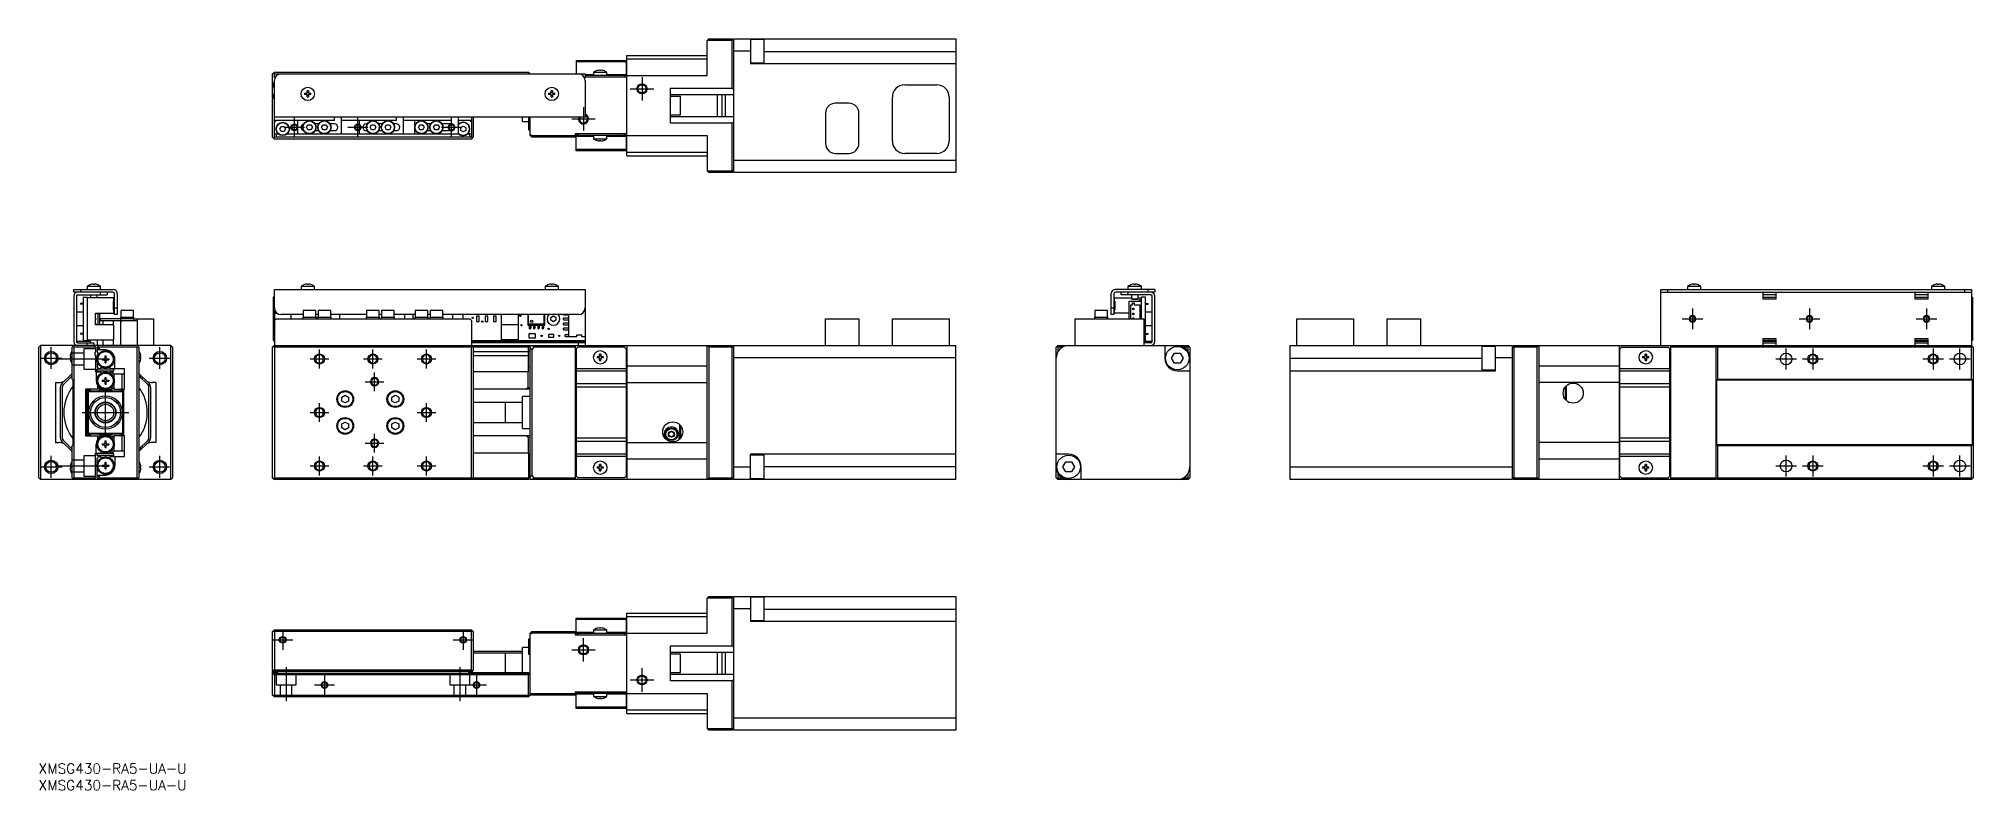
# Model space of a CAD drawing. Extents: x 0 to 579, y -8 to 217.
import ezdxf

# ---------------------------------------------------------------- set-up
doc = ezdxf.new("R2010")
doc.units = 0
doc.header["$LTSCALE"] = 0.5
doc.linetypes.add('CENTER', pattern=[50.8, 31.75, -6.35, 6.35, -6.35])
doc.linetypes.add('DASHED', pattern=[19.05, 12.7, -6.35])
for name, color, linetype in [('MSM_CENTER', 1, 'CENTER'), ('MSM_CONTINUOUS', 7, 'CONTINUOUS'), ('MSM_DASHED', 4, 'DASHED'), ('MSM_NARROW', 5, 'CONTINUOUS'), ('MSM_PART_NUMBER', 7, 'CONTINUOUS')]:
    doc.layers.add(name, color=color, linetype=linetype)
doc.styles.get("Standard").update_dxf_attribs({"font": 'txt.shx', "height": 1, "bigfont": 'bigfont.shx'})

# ---------------------------------------------------------------- blocks, each defined once
blk = doc.blocks.new('*U2')
at = {"layer": 'MSM_PART_NUMBER'}
blk.add_text('XMSG430-RA5-UA-U', height=3, dxfattribs=at).set_placement((0, -3))
blk = doc.blocks.new('*U3')
at = {"layer": 'MSM_PART_NUMBER'}
blk.add_text('XMSG430-RA5-UA-U', height=3, dxfattribs=at).set_placement((0, -8))

msp = doc.modelspace()

# ---------------------------------------------------------------- linework, layer by layer
at = {"layer": 'MSM_CENTER'}
for p, q in [((180.5, 205.3), (180.5, 198.3)), ((177, 201.8), (184, 201.8)), ((76.5, 187.3), (76.5, 193.3)), ((95.5, 187.3), (95.5, 193.3)), ((123.5, 187.3), (123.5, 193.3)), ((159.5, 192.8), (166.5, 192.8)), ((163, 196.3), (163, 189.3)), ((73.5, 190.3), (79.5, 190.3)), ((92.5, 190.3), (98.5, 190.3)), ((120.5, 190.3), (126.5, 190.3)), ((494.8, 136.1), (494.8, 129.9)), ((529.8, 136.1), (529.8, 129.9)), ((564.8, 136.1), (564.8, 129.9)), ((491.7, 133), (497.9, 133)), ((526.7, 133), (532.9, 133)), ((561.7, 133), (567.9, 133)), ((3.74, 118.01), (3.74, 124.51)), ((36.26, 118.01), (36.26, 124.51)), ((84, 118.2), (84, 123.8)), ((100, 118.2), (100, 123.8)), ((116, 118.2), (116, 123.8)), ((522.8, 117.9), (522.8, 124.1)), ((530.8, 124.1), (530.8, 117.9)), ((566.8, 124.1), (566.8, 117.9)), ((574.8, 117.9), (574.8, 124.1)), ((0.49, 121.26), (6.99, 121.26)), ((5, 121), (20, 121)), ((33.01, 121.26), (39.51, 121.26)), ((81.2, 121), (86.8, 121)), ((97.2, 121), (102.8, 121)), ((100.5, 111.4), (100.5, 117)), ((113.2, 121), (118.8, 121)), ((519.7, 121), (525.9, 121)), ((527.7, 121), (533.9, 121)), ((563.7, 121), (569.9, 121)), ((571.7, 121), (577.9, 121)), ((20, 98), (20, 112)), ((97.7, 114.2), (103.3, 114.2)), ((13, 105), (27, 105)), ((81.2, 105), (86.8, 105)), ((84, 102.2), (84, 107.8)), ((113.2, 105), (118.8, 105)), ((116, 102.2), (116, 107.8)), ((100.5, 93), (100.5, 98.6)), ((97.7, 95.8), (103.3, 95.8)), ((0.49, 88.74), (6.99, 88.74)), ((3.74, 85.49), (3.74, 91.99)), ((5, 89), (20, 89)), ((33.01, 88.74), (39.51, 88.74)), ((36.26, 85.49), (36.26, 91.99)), ((81.2, 89), (86.8, 89)), ((84, 86.2), (84, 91.8)), ((97.2, 89), (102.8, 89)), ((100, 86.2), (100, 91.8)), ((113.2, 89), (118.8, 89)), ((116, 86.2), (116, 91.8)), ((519.7, 89), (525.9, 89)), ((522.8, 85.9), (522.8, 92.1)), ((527.7, 89), (533.9, 89)), ((530.8, 92.1), (530.8, 85.9)), ((563.7, 89), (569.9, 89)), ((566.8, 92.1), (566.8, 85.9)), ((571.7, 89), (577.9, 89)), ((574.8, 85.9), (574.8, 92.1)), ((70, 37), (76, 37)), ((73, 40), (73, 34)), ((124, 37), (130, 37)), ((127, 40), (127, 34)), ((163, 30.5), (163, 37.5)), ((159.5, 34), (166.5, 34)), ((74, 28.85), (74, 18.65)), ((82.5, 23.5), (88.5, 23.5)), ((85.5, 26.5), (85.5, 20.5)), ((126, 28.85), (126, 18.65)), ((128, 23.5), (134, 23.5)), ((131, 26.5), (131, 20.5)), ((177, 25), (184, 25)), ((180.5, 21.5), (180.5, 28.5))]:
    msp.add_line(p, q, dxfattribs=at)
at = {"layer": 'MSM_CONTINUOUS'}
for p, q in [((200.5, 216.8), (200, 216.3)), ((207.5, 216.3), (200, 216.3)), ((200, 205.8), (200, 216.3)), ((200.5, 216.8), (207.5, 216.8)), ((208, 216.3), (207.5, 216.8)), ((207.5, 216.3), (207.75, 216.55)), ((207.5, 202.05), (207.5, 216.3)), ((208, 176.8), (208, 216.8)), ((208, 216.8), (274.4, 216.8)), ((213, 216.8), (213, 209.31)), ((217, 216.56), (213, 216.56)), ((217, 209.56), (217, 216.56)), ((274.4, 216.8), (274.4, 176.8)), ((160.8, 210.3), (160.8, 206.3)), ((160.8, 210.3), (175.8, 210.3)), ((175.8, 209.86), (160.8, 209.86)), ((175.8, 210.3), (175.8, 205.3)), ((176, 181.8), (176, 211.8)), ((176, 211.8), (200, 211.8)), ((176, 210.8), (200, 210.8)), ((213, 213.1), (208, 213.1)), ((213, 209.56), (217, 209.56)), ((274.4, 209.31), (213, 209.31)), ((217, 213.01), (274.4, 213.01)), ((70, 206.3), (70.5, 206.8)), ((70, 199.1), (70, 206.3)), ((70.2, 203.5), (70.2, 202.3)), ((70.5, 203.5), (70.2, 203.5)), ((70.25, 206.55), (70.5, 206.3)), ((70.5, 206.8), (146.5, 206.8)), ((70.5, 205.1), (70.5, 206.3)), ((70.5, 206.3), (163.5, 206.3)), ((70.67, 205.1), (70.5, 205.1)), ((70.5, 187.3), (70.5, 204.3)), ((147, 206.3), (146.5, 206.8)), ((146.5, 206.3), (146.75, 206.55)), ((163.5, 205.1), (163.33, 205.1)), ((163.5, 206.3), (163.5, 205.1)), ((163.5, 206.09), (166, 206.09)), ((175.8, 205.8), (163.5, 205.8)), ((176, 205.3), (163.5, 205.3)), ((163.5, 204.3), (163.5, 193.3)), ((170, 206.7), (166, 206.7)), ((166, 206.7), (166, 205.8)), ((167.07, 207.26), (167.05, 207.26)), ((167.8, 207.26), (167.8, 207.39)), ((168.2, 207.26), (167.8, 207.26)), ((168.2, 207.39), (168.2, 207.26)), ((168.95, 207.26), (168.93, 207.26)), ((170, 205.8), (170, 206.7)), ((170, 206.09), (175.8, 206.09)), ((175.3, 205.3), (175.3, 205.8)), ((176, 205.8), (200, 205.8)), ((259.1, 203), (268.7, 203)), ((70.5, 200.3), (70, 199.8)), ((70.5, 199.8), (70, 199.8)), ((70, 199.6), (70.5, 199.6)), ((70, 198.8), (70.5, 199.3)), ((70.1, 199), (70, 199.1)), ((70, 187.3), (70, 198.8)), ((70.1, 198.9), (70.1, 199.1)), ((70.5, 202.3), (70.2, 202.3)), ((70.25, 199.05), (70.5, 198.8)), ((70.5, 199.4), (70.4, 199.4)), ((70.4, 199.4), (70.4, 199.2)), ((79.57, 200.5), (80.3, 200.5)), ((80.3, 200.1), (79.57, 200.1)), ((80.3, 200.5), (80.3, 201.23)), ((80.3, 199.37), (80.3, 200.1)), ((80.7, 201.23), (80.7, 200.5)), ((80.7, 200.5), (81.43, 200.5)), ((80.7, 200.1), (80.7, 199.37)), ((81.43, 200.1), (80.7, 200.1)), ((152.57, 200.5), (153.3, 200.5)), ((153.3, 200.1), (152.57, 200.1)), ((153.3, 200.5), (153.3, 201.23)), ((153.3, 199.37), (153.3, 200.1)), ((153.7, 201.23), (153.7, 200.5)), ((153.7, 200.5), (154.43, 200.5)), ((153.7, 200.1), (153.7, 199.37)), ((154.43, 200.1), (153.7, 200.1)), ((181.7, 201.53), (181.7, 202.07)), ((189, 202.05), (207.5, 202.05)), ((189, 191.55), (189, 202.05)), ((208, 200.05), (189, 200.05)), ((192, 199.55), (189, 199.55)), ((192, 194.05), (192, 199.55)), ((203, 200.05), (203, 193.55)), ((204.5, 193.55), (204.5, 200.05)), ((205.5, 193.55), (205.5, 200.05)), ((208, 201.55), (207.5, 202.05)), ((242.4, 197.5), (238.4, 197.5)), ((255.4, 186.2), (255.4, 199.3)), ((272.4, 199.3), (272.4, 186.2)), ((163.5, 193.3), (70.5, 193.3)), ((70.5, 191.8), (71, 192.3)), ((88.5, 192.3), (70.5, 192.3)), ((77.5, 188.3), (77.5, 192.3)), ((80.13, 190.3), (80.57, 191.05)), ((80.57, 191.05), (81.43, 191.05)), ((81.43, 191.05), (81.87, 190.3)), ((83.77, 191.3), (82.73, 191.3)), ((84.63, 190.3), (85.07, 191.05)), ((85.07, 191.05), (85.93, 191.05)), ((85.93, 191.05), (86.37, 190.3)), ((88.5, 191.3), (87.23, 191.3)), ((88.5, 192.3), (88.5, 193.3)), ((90.5, 193.3), (90.5, 188.3)), ((107, 192.3), (90.5, 192.3)), ((96, 188.3), (96, 192.3)), ((98.27, 191.3), (98, 191.3)), ((99.13, 190.3), (99.57, 191.05)), ((99.57, 191.05), (100.43, 191.05)), ((100.43, 191.05), (100.87, 190.3)), ((102.77, 191.3), (101.73, 191.3)), ((103.63, 190.3), (104.07, 191.05)), ((104.07, 191.05), (104.93, 191.05)), ((104.93, 191.05), (105.37, 190.3)), ((107, 191.3), (106.23, 191.3)), ((107, 192.3), (107, 193.3)), ((109, 193.3), (109, 188.3)), ((123.5, 192.3), (109, 192.3)), ((112.5, 188.3), (112.5, 192.3)), ((113.63, 190.3), (114.07, 191.05)), ((114.07, 191.05), (114.93, 191.05)), ((114.93, 191.05), (115.37, 190.3)), ((117.27, 191.3), (116.23, 191.3)), ((118.13, 190.3), (118.57, 191.05)), ((118.57, 191.05), (119.43, 191.05)), ((119.43, 191.05), (119.87, 190.3)), ((123.5, 191.3), (120.73, 191.3)), ((123.5, 192.3), (123.5, 193.3)), ((125.5, 193.3), (125.5, 188.3)), ((129.5, 192.3), (125.5, 192.3)), ((129, 192.3), (129.5, 191.8)), ((129.5, 193.3), (129.5, 187.3)), ((130, 193.3), (130, 187.3)), ((144.7, 192.05), (144.7, 193.3)), ((144.7, 192.05), (146.5, 192.05)), ((146.5, 193.3), (146.5, 189.55)), ((147, 187.8), (147, 193.3)), ((189, 194.05), (192, 194.05)), ((189, 193.55), (208, 193.55)), ((207.5, 191.55), (189, 191.55)), ((207.5, 191.55), (208, 192.05)), ((207.5, 177.3), (207.5, 191.55)), ((235.4, 194.5), (235.4, 185.5)), ((245.4, 185.5), (245.4, 194.5)), ((70.5, 186.8), (70, 187.3)), ((70.5, 187.3), (70.25, 187.05)), ((70.5, 188.3), (71.68, 188.3)), ((129.5, 187.3), (70.5, 187.3)), ((129.5, 186.8), (70.5, 186.8)), ((71, 188.3), (71, 187.3)), ((72.13, 189.8), (72.57, 190.55)), ((72.57, 189.05), (72.13, 189.8)), ((72.57, 190.55), (73.43, 190.55)), ((73.43, 189.05), (72.57, 189.05)), ((73.43, 190.55), (73.87, 189.8)), ((73.87, 189.8), (73.43, 189.05)), ((74.32, 188.3), (125.68, 188.3)), ((80.57, 189.55), (80.13, 190.3)), ((81.43, 189.55), (80.57, 189.55)), ((81.87, 190.3), (81.43, 189.55)), ((82.73, 189.3), (83.77, 189.3)), ((85.07, 189.55), (84.63, 190.3)), ((85.93, 189.55), (85.07, 189.55)), ((86.37, 190.3), (85.93, 189.55)), ((87.23, 189.3), (88.5, 189.3)), ((98, 189.3), (98.27, 189.3)), ((99.57, 189.55), (99.13, 190.3)), ((100.43, 189.55), (99.57, 189.55)), ((100.87, 190.3), (100.43, 189.55)), ((101.73, 189.3), (102.77, 189.3)), ((104.07, 189.55), (103.63, 190.3)), ((104.93, 189.55), (104.07, 189.55)), ((105.37, 190.3), (104.93, 189.55)), ((106.23, 189.3), (107, 189.3)), ((114.07, 189.55), (113.63, 190.3)), ((114.93, 189.55), (114.07, 189.55)), ((115.37, 190.3), (114.93, 189.55)), ((116.23, 189.3), (117.27, 189.3)), ((118.57, 189.55), (118.13, 190.3)), ((119.43, 189.55), (118.57, 189.55)), ((119.87, 190.3), (119.43, 189.55)), ((120.73, 189.3), (123.5, 189.3)), ((126.25, 190.23), (127, 190.67)), ((126.25, 189.37), (126.25, 190.23)), ((127, 188.93), (126.25, 189.37)), ((127, 190.67), (127.75, 190.23)), ((127.75, 189.37), (127, 188.93)), ((127.75, 190.23), (127.75, 189.37)), ((128.32, 188.3), (129.5, 188.3)), ((129, 187.3), (129, 188.3)), ((129.75, 187.05), (129.5, 187.3)), ((129.5, 186.8), (130, 187.3)), ((146.5, 189.55), (147, 189.55)), ((147, 188.11), (147.61, 187.8)), ((147.5, 187.3), (147, 187.8)), ((160.5, 187.3), (147.5, 187.3)), ((147.61, 187.8), (160.5, 187.8)), ((147.61, 187.8), (148.11, 187.3)), ((176, 188.3), (160.5, 188.3)), ((160.5, 188.3), (160.5, 187.3)), ((160.8, 183.3), (160.8, 188.3)), ((175.8, 187.8), (160.8, 187.8)), ((166, 187.51), (160.8, 187.51)), ((161.3, 188.3), (161.3, 187.8)), ((166, 187.8), (166, 186.9)), ((166, 186.9), (170, 186.9)), ((167.05, 186.34), (167.07, 186.34)), ((167.8, 186.34), (168.2, 186.34)), ((167.8, 186.21), (167.8, 186.34)), ((168.2, 186.34), (168.2, 186.21)), ((168.93, 186.34), (168.95, 186.34)), ((170, 186.9), (170, 187.8)), ((175.8, 187.51), (170, 187.51)), ((175.3, 187.8), (175.3, 188.3)), ((175.8, 188.3), (175.8, 183.3)), ((176, 187.8), (200, 187.8)), ((200, 187.8), (200, 177.3)), ((160.8, 183.74), (175.8, 183.74)), ((175.8, 183.3), (160.8, 183.3)), ((200, 182.8), (176, 182.8)), ((176, 181.8), (200, 181.8)), ((208, 180.5), (274.4, 180.5)), ((238.4, 182.5), (242.4, 182.5)), ((268.7, 182.5), (259.1, 182.5)), ((200, 177.3), (207.5, 177.3)), ((200, 177.3), (200.5, 176.8)), ((207.5, 176.8), (200.5, 176.8)), ((207.75, 177.05), (207.5, 177.3)), ((207.5, 176.8), (208, 177.3)), ((274.4, 176.8), (208, 176.8)), ((10.5, 141), (10.5, 141.8)), ((10.5, 141.8), (22.3, 141.8)), ((22.2, 141), (10.5, 141)), ((10.5, 139.8), (10.5, 126.2)), ((11.3, 139.8), (11.3, 126.2)), ((11.7, 140.2), (20.5, 140.2)), ((12.5, 141.8), (12.5, 141)), ((13.3, 139.5), (13.3, 126.5)), ((13.3, 139.5), (14.5, 139.5)), ((18.5, 142.7), (14.5, 142.7)), ((14.5, 142.7), (14.5, 141.8)), ((14.5, 139.5), (14.5, 126.5)), ((22.5, 139.25), (14.5, 139.25)), ((15.5, 140.2), (15.5, 139.25)), ((15.57, 143.26), (15.55, 143.26)), ((16.3, 143.26), (16.3, 143.39)), ((16.7, 143.26), (16.3, 143.26)), ((16.7, 143.39), (16.7, 143.26)), ((17.45, 143.26), (17.43, 143.26)), ((17.5, 139.25), (17.5, 140.2)), ((18.5, 141.8), (18.5, 142.7)), ((18.5, 140.2), (18.5, 141)), ((20.5, 141), (20.5, 140.2)), ((22.5, 138.25), (22.5, 139.25)), ((22.7, 134.3), (22.7, 140.5)), ((23.5, 140.6), (23.5, 134.3)), ((70.2, 139.5), (70.2, 126.5)), ((70.5, 139.5), (70.2, 139.5)), ((70.5, 136.3), (70.5, 141.8)), ((70.5, 141.8), (163.5, 141.8)), ((82.5, 142.7), (78.5, 142.7)), ((78.5, 142.7), (78.5, 141.8)), ((79.57, 143.26), (79.55, 143.26)), ((80.3, 143.26), (80.3, 143.39)), ((80.7, 143.26), (80.3, 143.26)), ((80.7, 143.39), (80.7, 143.26)), ((81.45, 143.26), (81.43, 143.26)), ((82.5, 141.8), (82.5, 142.7)), ((155.5, 142.7), (151.5, 142.7)), ((151.5, 142.7), (151.5, 141.8)), ((152.57, 143.26), (152.55, 143.26)), ((153.3, 143.26), (153.3, 143.39)), ((153.7, 143.26), (153.3, 143.26)), ((153.7, 143.39), (153.7, 143.26)), ((154.45, 143.26), (154.43, 143.26)), ((155.5, 141.8), (155.5, 142.7)), ((163.5, 141.8), (163.5, 125)), ((320.9, 134.3), (320.9, 140.6)), ((321.7, 140.5), (321.7, 134.3)), ((321.9, 138.25), (321.9, 139.25)), ((321.9, 139.25), (326.9, 139.25)), ((333.9, 141.8), (322.1, 141.8)), ((333.9, 141), (322.2, 141)), ((323.9, 140.2), (323.9, 141)), ((332.7, 140.2), (323.9, 140.2)), ((329.9, 142.7), (325.9, 142.7)), ((325.9, 142.7), (325.9, 141.8)), ((325.9, 141), (325.9, 140.2)), ((326.9, 140.2), (326.9, 139)), ((326.9, 139), (328.9, 139)), ((326.9, 139), (327.1, 138.8)), ((326.97, 143.26), (326.95, 143.26)), ((327.7, 143.26), (327.7, 143.39)), ((328.1, 143.26), (327.7, 143.26)), ((328.1, 143.39), (328.1, 143.26)), ((328.7, 138.8), (328.9, 139)), ((328.85, 143.26), (328.83, 143.26)), ((328.9, 139), (328.9, 140.2)), ((328.9, 139.25), (329.9, 139.25)), ((329.9, 141.8), (329.9, 142.7)), ((331.1, 139.5), (329.9, 139.5)), ((329.9, 133), (329.9, 139.5)), ((331.1, 126.5), (331.1, 139.5)), ((331.9, 141), (331.9, 141.8)), ((333.1, 126.2), (333.1, 139.8)), ((333.9, 141.8), (333.9, 141)), ((333.9, 126.2), (333.9, 139.8)), ((485.3, 125), (485.3, 141.8)), ((485.3, 141.8), (578.3, 141.8)), ((485.3, 141), (578.3, 141)), ((487.3, 141.8), (487.3, 141)), ((497.3, 142.7), (493.3, 142.7)), ((493.3, 142.7), (493.3, 141.8)), ((494.37, 143.26), (494.35, 143.26)), ((495.1, 143.26), (495.1, 143.39)), ((495.5, 143.26), (495.1, 143.26)), ((495.5, 143.39), (495.5, 143.26)), ((496.25, 143.26), (496.23, 143.26)), ((497.3, 141.8), (497.3, 142.7)), ((515.8, 141), (515.8, 139)), ((519.8, 140.2), (515.8, 140.2)), ((515.8, 139.5), (519.8, 139.5)), ((515.8, 139), (519.8, 139)), ((519.8, 139), (519.8, 141)), ((561.3, 141), (561.3, 139)), ((565.3, 140.2), (561.3, 140.2)), ((561.3, 139.5), (565.3, 139.5)), ((561.3, 139), (565.3, 139)), ((565.3, 139), (565.3, 141)), ((570.3, 142.7), (566.3, 142.7)), ((566.3, 142.7), (566.3, 141.8)), ((567.37, 143.26), (567.35, 143.26)), ((568.1, 143.26), (568.1, 143.39)), ((568.5, 143.26), (568.1, 143.26)), ((568.5, 143.39), (568.5, 143.26)), ((569.25, 143.26), (569.23, 143.26)), ((570.3, 141.8), (570.3, 142.7)), ((576.3, 141), (576.3, 141.8)), ((578.3, 141.8), (578.3, 125)), ((578.3, 139.5), (578.6, 139.5)), ((578.6, 139.5), (578.6, 126.5)), ((13.3, 135), (11.3, 135)), ((12.5, 137.62), (12.5, 137.38)), ((13.3, 137.62), (12.5, 137.62)), ((13.3, 137.38), (12.5, 137.38)), ((17, 134.75), (22.5, 134.75)), ((17, 131.25), (17, 134.75)), ((17.7, 134.75), (17.7, 131.25)), ((18.2, 134.75), (18.2, 131.25)), ((22.4, 135.75), (22.4, 138.25)), ((22.5, 138.25), (22.4, 138.25)), ((22.4, 137.45), (22.5, 137.45)), ((22.4, 137.08), (22.5, 137.08)), ((22.4, 136.93), (22.5, 136.93)), ((22.4, 136.55), (22.5, 136.55)), ((22.5, 135.75), (22.4, 135.75)), ((22.5, 136.55), (22.5, 137.45)), ((22.5, 134.75), (22.5, 135.75)), ((22.7, 136.3), (23.5, 136.3)), ((23.5, 134.3), (22.7, 134.3)), ((24.5, 133.5), (28.5, 133.5)), ((24.5, 133.5), (24.5, 125)), ((28.4, 135.5), (24.6, 135.5)), ((24.6, 135.5), (24.6, 133.5)), ((28.4, 133.5), (28.4, 135.5)), ((28.5, 132.5), (28.5, 133.5)), ((70.5, 135.75), (70.5, 125)), ((70.58, 135.75), (70.5, 135.75)), ((70.5, 134.75), (71.24, 134.75)), ((79.1, 134.3), (72.5, 134.3)), ((75.5, 133), (75.5, 134.3)), ((79, 133.5), (83, 133.5)), ((79, 133.5), (79, 133)), ((82.9, 135.5), (79.1, 135.5)), ((79.1, 135.5), (79.1, 133.5)), ((82.9, 133.5), (82.9, 135.5)), ((83.6, 134.3), (82.9, 134.3)), ((83, 133), (83, 133.5)), ((83.25, 133.43), (83.6, 133.64)), ((83.25, 133), (83.25, 133.43)), ((83.5, 133.5), (87.5, 133.5)), ((83.5, 133.5), (83.5, 133)), ((87.4, 135.5), (83.6, 135.5)), ((83.6, 135.5), (83.6, 133.5)), ((87.4, 133.5), (87.4, 135.5)), ((98.1, 134.3), (87.4, 134.3)), ((87.5, 133), (87.5, 133.5)), ((90.1, 133), (90.1, 134.3)), ((98, 133.5), (102, 133.5)), ((98, 133.5), (98, 133)), ((101.9, 135.5), (98.1, 135.5)), ((98.1, 135.5), (98.1, 133.5)), ((101.9, 133.5), (101.9, 135.5)), ((102.6, 134.3), (101.9, 134.3)), ((102, 133), (102, 133.5)), ((102.5, 133.5), (106.5, 133.5)), ((102.5, 133.5), (102.5, 133)), ((106.4, 135.5), (102.6, 135.5)), ((102.6, 135.5), (102.6, 133.5)), ((106.4, 133.5), (106.4, 135.5)), ((112.6, 134.3), (106.4, 134.3)), ((106.5, 133), (106.5, 133.5)), ((109.5, 133), (109.5, 134.3)), ((111.9, 134.3), (111.9, 133)), ((112.5, 133.5), (116.5, 133.5)), ((112.5, 133.5), (112.5, 133)), ((116.4, 135.5), (112.6, 135.5)), ((112.6, 135.5), (112.6, 133.5)), ((116.4, 133.5), (116.4, 135.5)), ((117.1, 134.3), (116.4, 134.3)), ((116.5, 133), (116.5, 133.5)), ((117, 133.5), (121, 133.5)), ((117, 133.5), (117, 133)), ((120.9, 135.5), (117.1, 135.5)), ((117.1, 135.5), (117.1, 133.5)), ((120.9, 133.5), (120.9, 135.5)), ((161.5, 134.3), (120.9, 134.3)), ((121, 133), (121, 133.5)), ((123.8, 134.3), (123.8, 133)), ((127, 133), (127, 134.3)), ((131.03, 133.8), (131.03, 132.2)), ((131.83, 133.8), (131.03, 133.8)), ((131.83, 132.2), (131.83, 133.8)), ((133.57, 133.8), (133.57, 132.2)), ((134.37, 133.8), (133.57, 133.8)), ((134.37, 132.2), (134.37, 133.8)), ((136.11, 133.8), (136.11, 132.2)), ((136.91, 133.8), (136.11, 133.8)), ((136.91, 132.2), (136.91, 133.8)), ((138.5, 126.75), (138.5, 134.3)), ((143.5, 126.75), (143.5, 134.3)), ((146.45, 131.15), (146.45, 134.3)), ((146.55, 131.05), (146.55, 134.3)), ((151.25, 131.05), (151.25, 134.3)), ((151.35, 134.3), (151.35, 131.15)), ((153.25, 133.43), (154, 133.87)), ((153.25, 132.57), (153.25, 133.43)), ((154, 133.87), (154.75, 133.43)), ((154.75, 133.43), (154.75, 132.57)), ((157, 134.25), (157, 134.3)), ((157, 134.25), (158.5, 134.25)), ((157, 132.75), (157, 133.25)), ((158.5, 133.25), (157, 133.25)), ((158.5, 134.3), (158.5, 127.75)), ((315.9, 133.5), (319.9, 133.5)), ((315.9, 133.5), (315.9, 133)), ((319.8, 135.5), (316, 135.5)), ((316, 135.5), (316, 133.5)), ((319.8, 133.5), (319.8, 135.5)), ((319.9, 133), (319.9, 133.5)), ((320.9, 136.3), (321.7, 136.3)), ((321.7, 134.3), (320.9, 134.3)), ((321.9, 138.25), (322, 138.25)), ((322, 137.45), (321.9, 137.45)), ((321.9, 137.45), (321.9, 136.55)), ((322, 137.08), (321.9, 137.08)), ((322, 136.93), (321.9, 136.93)), ((322, 136.55), (321.9, 136.55)), ((321.9, 135.75), (322, 135.75)), ((321.9, 134.75), (321.9, 135.75)), ((326.2, 134.75), (321.9, 134.75)), ((322, 138.25), (322, 135.75)), ((326.2, 138.25), (329.9, 138.25)), ((326.2, 133), (326.2, 138.25)), ((326.7, 137.25), (327.25, 137.25)), ((326.7, 133), (326.7, 137.25)), ((328.7, 138.8), (327.1, 138.8)), ((327.25, 137.25), (327.25, 137.75)), ((327.25, 137.75), (327.75, 137.75)), ((327.75, 137.75), (327.75, 137.25)), ((327.75, 137.25), (329.4, 137.25)), ((329.35, 138.25), (329.35, 138.7)), ((329.9, 138.7), (329.35, 138.7)), ((329.4, 137.25), (329.4, 133)), ((331.1, 137.62), (331.9, 137.62)), ((331.1, 137.38), (331.9, 137.38)), ((333.1, 135), (331.1, 135)), ((331.9, 137.38), (331.9, 137.62)), ((11.3, 131), (13.3, 131)), ((12.5, 128.62), (12.5, 128.38)), ((13.3, 128.62), (12.5, 128.62)), ((13.3, 128.38), (12.5, 128.38)), ((22.5, 131.25), (17, 131.25)), ((18.5, 133), (18.2, 133)), ((18.5, 132.5), (18.5, 133)), ((28.5, 133), (18.5, 133)), ((18.5, 132.5), (29.5, 132.5)), ((19.3, 131.25), (19.3, 132.5)), ((22.3, 132.5), (22.3, 131.25)), ((22.5, 126.75), (22.5, 131.25)), ((24.5, 132), (25, 132.5)), ((28.5, 133), (34.3, 133)), ((29.5, 133), (29.5, 125)), ((34.3, 133), (34.3, 125)), ((71, 133), (70.5, 132.5)), ((71, 133), (129, 133)), ((129.5, 132.5), (129, 133)), ((129.5, 132.5), (129.5, 125)), ((131.03, 132.2), (131.83, 132.2)), ((133.57, 132.2), (134.37, 132.2)), ((136.11, 132.2), (136.91, 132.2)), ((143.5, 131.25), (138.5, 131.25)), ((146.45, 131.47), (151.35, 131.47)), ((146.45, 131.47), (146.45, 131.47)), ((146.45, 131.47), (146.45, 131.46)), ((146.45, 131.46), (146.45, 131.45)), ((146.45, 131.45), (146.45, 131.45)), ((146.45, 131.45), (146.45, 131.44)), ((146.45, 131.44), (146.46, 131.44)), ((146.45, 131.15), (146.45, 131.14)), ((146.45, 131.14), (146.45, 131.14)), ((146.45, 131.14), (146.45, 131.13)), ((146.45, 131.13), (146.45, 131.13)), ((146.45, 131.13), (146.45, 131.12)), ((146.45, 131.12), (146.46, 131.12)), ((146.46, 131.44), (146.46, 131.43)), ((146.46, 131.43), (146.46, 131.43)), ((146.46, 131.43), (146.47, 131.43)), ((146.46, 131.12), (146.46, 131.11)), ((146.46, 131.11), (146.46, 131.11)), ((146.46, 131.11), (146.47, 131.1)), ((146.47, 131.43), (146.47, 131.42)), ((146.47, 131.42), (146.48, 131.42)), ((146.47, 131.1), (146.47, 131.1)), ((146.47, 131.1), (146.48, 131.1)), ((146.48, 131.42), (146.49, 131.41)), ((146.48, 131.1), (146.49, 131.09)), ((146.49, 131.41), (146.49, 131.41)), ((146.49, 131.41), (146.5, 131.41)), ((146.49, 131.09), (146.49, 131.09)), ((146.49, 131.09), (146.5, 131.09)), ((146.5, 131.41), (146.51, 131.41)), ((146.5, 131.09), (146.51, 131.08)), ((146.51, 131.41), (146.51, 131.4)), ((146.51, 131.4), (146.52, 131.4)), ((146.51, 131.08), (146.51, 131.08)), ((146.51, 131.08), (146.52, 131.08)), ((146.52, 131.4), (146.53, 131.4)), ((146.52, 131.08), (146.53, 131.08)), ((146.53, 131.4), (146.54, 131.4)), ((146.53, 131.08), (146.54, 131.08)), ((146.54, 131.4), (146.55, 131.4)), ((146.54, 131.08), (146.55, 131.08)), ((151.25, 131.4), (146.55, 131.4)), ((146.55, 131.08), (151.25, 131.08)), ((151.25, 131.05), (146.55, 131.05)), ((148.63, 128.54), (146.63, 128.54)), ((146.63, 128.54), (146.63, 127.3)), ((146.78, 131.05), (146.78, 130.32)), ((146.78, 130.94), (147.21, 130.94)), ((147.21, 130.61), (146.78, 130.61)), ((147.21, 130.51), (146.78, 130.51)), ((146.89, 130.25), (146.78, 130.32)), ((146.89, 130), (146.89, 130.25)), ((146.89, 130), (147.09, 130)), ((147.21, 130.32), (147.09, 130.25)), ((147.09, 130.25), (147.09, 130)), ((147.21, 131.05), (147.21, 130.32)), ((148.05, 131.05), (148.05, 130.32)), ((148.05, 130.94), (148.48, 130.94)), ((148.48, 130.61), (148.05, 130.61)), ((148.48, 130.51), (148.05, 130.51)), ((148.16, 130.25), (148.05, 130.32)), ((148.16, 130), (148.16, 130.25)), ((148.16, 130), (148.36, 130)), ((148.48, 130.32), (148.36, 130.25)), ((148.36, 130.25), (148.36, 130)), ((148.48, 131.05), (148.48, 130.32)), ((148.63, 127.3), (148.63, 128.54)), ((149.32, 131.05), (149.32, 130.32)), ((149.32, 130.94), (149.75, 130.94)), ((149.75, 130.61), (149.32, 130.61)), ((149.75, 130.51), (149.32, 130.51)), ((149.43, 130.25), (149.32, 130.32)), ((149.43, 130), (149.43, 130.25)), ((149.43, 130), (149.63, 130)), ((149.75, 130.32), (149.63, 130.25)), ((149.63, 130.25), (149.63, 130)), ((149.75, 131.05), (149.75, 130.32)), ((150.59, 131.05), (150.59, 130.32)), ((150.59, 130.94), (151.02, 130.94)), ((151.02, 130.61), (150.59, 130.61)), ((151.02, 130.51), (150.59, 130.51)), ((150.7, 130.25), (150.59, 130.32)), ((150.7, 130), (150.7, 130.25)), ((150.7, 130), (150.9, 130)), ((151.02, 130.32), (150.9, 130.25)), ((150.9, 130.25), (150.9, 130)), ((151.02, 131.05), (151.02, 130.32)), ((151.25, 131.4), (151.25, 131.4)), ((151.25, 131.4), (151.26, 131.4)), ((151.25, 131.08), (151.25, 131.08)), ((151.25, 131.08), (151.26, 131.08)), ((151.26, 131.4), (151.27, 131.4)), ((151.26, 131.08), (151.27, 131.08)), ((151.27, 131.4), (151.28, 131.4)), ((151.27, 131.08), (151.28, 131.08)), ((151.28, 131.4), (151.28, 131.41)), ((151.28, 131.41), (151.29, 131.41)), ((151.28, 131.08), (151.29, 131.09)), ((151.28, 131.08), (151.28, 131.08)), ((151.29, 131.41), (151.3, 131.41)), ((151.29, 131.09), (151.3, 131.09)), ((151.3, 131.41), (151.31, 131.42)), ((151.3, 131.41), (151.3, 131.41)), ((151.3, 131.09), (151.31, 131.1)), ((151.3, 131.09), (151.3, 131.09)), ((151.31, 131.42), (151.32, 131.42)), ((151.31, 131.1), (151.32, 131.1)), ((151.32, 131.42), (151.32, 131.43)), ((151.32, 131.43), (151.33, 131.43)), ((151.32, 131.1), (151.33, 131.11)), ((151.32, 131.1), (151.32, 131.1)), ((151.33, 131.43), (151.33, 131.44)), ((151.33, 131.44), (151.34, 131.44)), ((151.33, 131.43), (151.33, 131.43)), ((151.33, 131.11), (151.33, 131.12)), ((151.33, 131.12), (151.34, 131.12)), ((151.33, 131.11), (151.33, 131.11)), ((151.34, 131.46), (151.34, 131.47)), ((151.34, 131.47), (151.35, 131.47)), ((151.34, 131.45), (151.34, 131.46)), ((151.34, 131.44), (151.34, 131.45)), ((151.34, 131.45), (151.34, 131.45)), ((151.34, 131.14), (151.35, 131.15)), ((151.34, 131.13), (151.34, 131.14)), ((151.34, 131.14), (151.34, 131.14)), ((151.34, 131.12), (151.34, 131.13)), ((151.34, 131.13), (151.34, 131.13)), ((154.14, 128.32), (152.54, 128.32)), ((152.54, 128.32), (152.54, 127.52)), ((152.54, 127.52), (154.14, 127.52)), ((154, 132.13), (153.25, 132.57)), ((154.75, 132.57), (154, 132.13)), ((154.14, 127.52), (154.14, 128.32)), ((157, 132.75), (158.5, 132.75)), ((157, 131.25), (157, 131.75)), ((158.5, 131.75), (157, 131.75)), ((157, 131.25), (158.5, 131.25)), ((157, 129.75), (157, 130.25)), ((158.5, 130.25), (157, 130.25)), ((157, 129.75), (158.5, 129.75)), ((157.5, 127.75), (157.5, 128.25)), ((158.5, 128.25), (157.5, 128.25)), ((157.5, 127.75), (161, 127.75)), ((161, 128.25), (162.5, 128.25)), ((161, 127.75), (161, 128.25)), ((162.5, 127.75), (162.5, 128.25)), ((162.5, 127.75), (163.5, 127.75)), ((235.4, 125), (235.4, 133)), ((235.4, 133), (245.4, 133)), ((245.4, 133), (245.4, 125)), ((255.4, 125), (255.4, 133)), ((255.4, 133), (272.4, 133)), ((272.4, 133), (272.4, 125)), ((310.1, 125), (310.1, 133)), ((310.1, 133), (330.6, 133)), ((330.6, 133), (330.6, 125)), ((331.1, 131), (333.1, 131)), ((331.1, 128.62), (331.9, 128.62)), ((331.1, 128.38), (331.9, 128.38)), ((331.9, 128.38), (331.9, 128.62)), ((376.4, 125), (376.4, 133)), ((376.4, 133), (393.4, 133)), ((393.4, 133), (393.4, 125)), ((403.4, 125), (403.4, 133)), ((403.4, 133), (413.4, 133)), ((413.4, 133), (413.4, 125)), ((0, 124.5), (0.5, 125)), ((0, 85.5), (0, 124.5)), ((0.5, 125), (0.5, 85)), ((39.5, 125), (0.5, 125)), ((9.41, 121.7), (9.54, 121.7)), ((9.54, 122.45), (9.54, 122.43)), ((9.54, 121.7), (9.54, 121.3)), ((10, 124.5), (10.5, 125)), ((10, 115), (10, 124.5)), ((10.5, 124.5), (10.25, 124.75)), ((10.5, 124.5), (10.5, 85.5)), ((17, 124.5), (10.5, 124.5)), ((11.5, 126.3), (15.5, 126.3)), ((11.5, 126.3), (11.5, 125.85)), ((11.7, 125.8), (16.5, 125.8)), ((13.3, 126.5), (14.5, 126.5)), ((13.8, 126.3), (13.8, 126.5)), ((14.5, 126.75), (22.5, 126.75)), ((14.5, 125), (14.5, 125.8)), ((15.5, 125.8), (15.5, 126.3)), ((16.5, 125.8), (16.5, 125)), ((16.5, 125), (17, 124.5)), ((17, 124.5), (17, 123.26)), ((17, 121.94), (17, 117.2)), ((17.5, 126.75), (17.5, 125)), ((18, 125), (17.5, 124.5)), ((17.5, 124.5), (17.5, 123.26)), ((20, 123.7), (17.5, 123.7)), ((17.5, 121.94), (17.5, 121.61)), ((18, 124.2), (17.65, 123.7)), ((18, 124.5), (17.75, 124.75)), ((18, 124.5), (18, 124.2)), ((29.5, 124.5), (18, 124.5)), ((18.5, 123.7), (18, 124.2)), ((19.3, 125), (19.3, 126.75)), ((19.85, 121.9), (20.14, 121.9)), ((19.85, 121.11), (19.85, 121.9)), ((20.14, 121.11), (20.14, 121.9)), ((22.3, 126.75), (22.3, 125)), ((29.5, 125), (30, 124.5)), ((29.75, 124.75), (29.5, 124.5)), ((29.5, 85.5), (29.5, 124.5)), ((30, 124.5), (30, 85.5)), ((30.46, 122.43), (30.46, 122.45)), ((30.46, 121.7), (30.59, 121.7)), ((30.46, 121.3), (30.46, 121.7)), ((39.5, 85), (39.5, 125)), ((39.5, 125), (40, 124.5)), ((40, 124.5), (40, 85.5)), ((70.5, 125), (70, 124.5)), ((70, 85.5), (70, 124.5)), ((70.2, 126.5), (70.5, 126.5)), ((70.25, 124.75), (70.5, 124.5)), ((70.5, 125), (207.5, 125)), ((129.5, 124.5), (70.5, 124.5)), ((70.5, 124.5), (70.5, 85.5)), ((129.5, 126.5), (163.5, 126.5)), ((129.5, 126.3), (133, 126.3)), ((163.5, 125.8), (129.5, 125.8)), ((130, 124.5), (129.5, 125)), ((129.5, 124.5), (129.75, 124.75)), ((129.5, 85.5), (129.5, 124.5)), ((146.5, 124.5), (130, 124.5)), ((130, 124.5), (130, 85.5)), ((130, 123.26), (146.5, 123.26)), ((146.5, 121.94), (130, 121.94)), ((133, 125.8), (133, 126.5)), ((133, 126.2), (163.5, 126.2)), ((143.5, 126.75), (138.5, 126.75)), ((147, 124.5), (146.5, 125)), ((146.5, 124.5), (146.75, 124.75)), ((146.5, 123.26), (146.5, 124.5)), ((146.5, 117.2), (146.5, 123.25)), ((147, 123.25), (146.5, 123.25)), ((146.63, 127.3), (148.63, 127.3)), ((147, 85), (147, 125)), ((147.5, 123.89), (147, 124.39)), ((148.11, 124.5), (147.5, 123.89)), ((147.5, 123.89), (147.5, 86.11)), ((147.61, 125), (148.11, 124.5)), ((160.5, 124.5), (148.11, 124.5)), ((160.5, 125), (160.5, 85)), ((161.3, 124.5), (160.8, 124)), ((160.8, 124), (160.8, 86)), ((175.3, 124.5), (161.3, 124.5)), ((161.5, 125), (161.5, 125.8)), ((167.07, 121.7), (167.8, 121.7)), ((167.8, 121.7), (167.8, 122.43)), ((168.2, 122.43), (168.2, 121.7)), ((168.2, 121.7), (168.93, 121.7)), ((175.8, 124), (175.3, 124.5)), ((175.8, 124), (175.8, 86)), ((176, 125), (176, 85)), ((200, 125), (200.5, 124.5)), ((200, 85), (200, 125)), ((207.5, 124.5), (200.5, 124.5)), ((200.5, 124.5), (200.5, 85.5)), ((208, 124.5), (207.5, 125)), ((207.5, 124.5), (207.75, 124.75)), ((207.5, 85.5), (207.5, 124.5)), ((208, 85), (208, 125)), ((208, 125), (274.4, 125)), ((274.4, 85), (274.4, 125)), ((304.4, 124.5), (304.9, 125)), ((304.4, 85.5), (304.4, 124.5)), ((304.9, 124.5), (304.65, 124.75)), ((304.9, 125), (343.9, 125)), ((306.24, 124.5), (304.9, 124.5)), ((304.9, 124.5), (304.9, 123.16)), ((331.1, 126.5), (330.6, 126.5)), ((332.7, 125.8), (330.6, 125.8)), ((330.61, 126.3), (332.9, 126.3)), ((332.9, 125.85), (332.9, 126.3)), ((336.91, 125), (336.91, 121.21)), ((338.93, 121.26), (339.8, 122.76)), ((339.8, 122.76), (341.53, 122.76)), ((341.53, 122.76), (342.4, 121.26)), ((343.9, 124.5), (342.56, 124.5)), ((343.9, 125), (344.4, 124.5)), ((344.15, 124.75), (343.9, 124.5)), ((343.9, 123.16), (343.9, 124.5)), ((344.4, 124.5), (344.4, 85.5)), ((374.4, 85), (374.4, 125)), ((374.4, 125), (440.8, 125)), ((431.8, 124.76), (431.8, 117.76)), ((435.8, 124.76), (431.8, 124.76)), ((435.8, 117.51), (435.8, 125)), ((440.8, 125), (440.8, 85)), ((441.3, 125), (440.8, 124.5)), ((441.05, 124.75), (441.3, 124.5)), ((441.3, 125), (578.3, 125)), ((441.3, 124.5), (441.3, 85.5)), ((448.3, 124.5), (441.3, 124.5)), ((448.3, 124.5), (448.8, 125)), ((448.3, 85.5), (448.3, 124.5)), ((448.8, 125), (448.8, 85)), ((472.8, 125), (472.8, 85)), ((473.5, 124.5), (473, 124)), ((473, 86), (473, 124)), ((473.5, 124.5), (487.5, 124.5)), ((479.87, 121.7), (480.6, 121.7)), ((480.6, 121.7), (480.6, 122.43)), ((481, 122.43), (481, 121.7)), ((481, 121.7), (481.73, 121.7)), ((488, 124), (487.5, 124.5)), ((488, 86), (488, 124)), ((488.3, 85), (488.3, 125)), ((501.8, 124.5), (488.3, 124.5)), ((501.8, 125), (501.8, 85)), ((502.05, 124.75), (501.8, 124.5)), ((502.3, 125), (502.05, 124.75)), ((502.05, 124.75), (502.3, 124.5)), ((502.3, 124.5), (502.3, 115)), ((578.3, 124.5), (502.3, 124.5)), ((519.8, 127), (515.8, 127)), ((515.8, 127), (515.8, 125)), ((519.8, 126.5), (515.8, 126.5)), ((515.8, 126.3), (519.8, 126.3)), ((515.8, 125.8), (519.8, 125.8)), ((519.3, 126.5), (519.3, 126.3)), ((519.8, 125), (519.8, 127)), ((565.3, 127), (561.3, 127)), ((561.3, 127), (561.3, 125)), ((565.3, 126.5), (561.3, 126.5)), ((561.3, 126.3), (565.3, 126.3)), ((561.3, 125.8), (565.3, 125.8)), ((565.3, 125), (565.3, 127)), ((578.6, 126.5), (578.3, 126.5)), ((578.8, 124.5), (578.3, 125)), ((578.3, 124.5), (578.55, 124.75)), ((578.3, 115), (578.3, 124.5)), ((578.8, 124.5), (578.8, 85.5)), ((6.94, 113.65), (10, 116.71)), ((10, 116), (7.29, 113.29)), ((9.54, 121.3), (9.41, 121.3)), ((9.54, 120.57), (9.54, 120.55)), ((17, 117.2), (18.46, 117.2)), ((17.2, 117.2), (17.2, 114.5)), ((17.5, 120.19), (17.5, 118.7)), ((17.5, 118.7), (18, 118.2)), ((22.5, 118), (17.5, 118)), ((17.5, 117.4), (17.5, 118)), ((22.5, 117.4), (17.5, 117.4)), ((18, 118.2), (18.48, 118.2)), ((18.46, 117.2), (18.54, 117.06)), ((18.54, 118.29), (18.48, 118.2)), ((19, 121.05), (19.79, 121.05)), ((19, 121.05), (19, 120.76)), ((19, 120.76), (19.79, 120.76)), ((19.53, 120.76), (19.53, 121.05)), ((20.14, 121.37), (19.85, 121.37)), ((19.85, 119.9), (19.85, 120.7)), ((19.85, 120.43), (20.14, 120.43)), ((19.85, 119.9), (20.14, 119.9)), ((20.14, 119.9), (20.14, 120.7)), ((20.2, 121.05), (21, 121.05)), ((20.2, 120.76), (21, 120.76)), ((20.47, 120.76), (20.47, 121.05)), ((21, 121.05), (21, 120.76)), ((21.52, 118.2), (21.33, 118.53)), ((21.33, 116.82), (21.54, 117.2)), ((21.52, 118.2), (25.7, 118.2)), ((22, 117.2), (21.54, 117.2)), ((22, 116.16), (22, 117.2)), ((22, 117.2), (22.5, 116.7)), ((22.5, 117.4), (22.5, 118)), ((22.5, 116.7), (22.5, 115.21)), ((25.7, 116.45), (22.5, 116.45)), ((22.8, 118.2), (22.8, 120.9)), ((25, 111.95), (25, 116.45)), ((25.7, 112), (25.7, 118.2)), ((30, 116.71), (33.06, 113.65)), ((32.71, 113.29), (30, 116)), ((30.59, 121.3), (30.46, 121.3)), ((30.46, 120.55), (30.46, 120.57)), ((146.5, 117.2), (130, 117.2)), ((146.4, 112.5), (146.4, 117.2)), ((146.5, 118.75), (147, 118.75)), ((160.8, 118.12), (175.8, 118.12)), ((175.8, 117.41), (160.8, 117.41)), ((167.8, 121.3), (167.07, 121.3)), ((167.8, 120.57), (167.8, 121.3)), ((168.2, 121.3), (168.2, 120.57)), ((168.93, 121.3), (168.2, 121.3)), ((176, 119), (200, 119)), ((274.4, 121.3), (208, 121.3)), ((339.8, 119.76), (338.93, 121.26)), ((341.53, 119.76), (339.8, 119.76)), ((340.61, 117.51), (344.4, 117.51)), ((342.4, 121.26), (341.53, 119.76)), ((374.4, 121.21), (431.8, 121.21)), ((374.4, 117.51), (435.8, 117.51)), ((431.8, 117.76), (435.8, 117.76)), ((440.8, 121.3), (435.8, 121.3)), ((448.8, 119), (472.8, 119)), ((473, 119.25), (472.8, 119.25)), ((473, 116), (472.8, 116)), ((473, 118.12), (488, 118.12)), ((488, 117.41), (473, 117.41)), ((480.6, 121.3), (479.87, 121.3)), ((480.6, 120.57), (480.6, 121.3)), ((481, 121.3), (481, 120.57)), ((481.73, 121.3), (481, 121.3)), ((488.3, 119.25), (488, 119.25)), ((488.3, 118.75), (488, 118.75)), ((5, 114), (5, 96)), ((5, 114), (6, 114)), ((6.5, 97.41), (6.5, 112.59)), ((7, 112.59), (7, 97.41)), ((10.3, 114.7), (10, 115)), ((10.3, 95.3), (10.3, 114.7)), ((14, 112), (14, 98)), ((19.29, 112), (14, 112)), ((14.5, 110.7), (14.8, 111)), ((14.5, 99.3), (14.5, 110.7)), ((15, 111.2), (14.8, 111)), ((14.8, 111), (14.8, 99)), ((15, 111.2), (15.3, 111.5)), ((25, 111.2), (15, 111.2)), ((15.3, 111.5), (24.7, 111.5)), ((17.7, 112), (17.7, 112.9)), ((18.2, 112.36), (18.2, 112)), ((19, 114.64), (19.79, 114.64)), ((19, 114.64), (19, 114.36)), ((19, 114.36), (19.79, 114.36)), ((19.53, 114.36), (19.53, 114.64)), ((19.85, 115.5), (20.14, 115.5)), ((19.85, 114.7), (19.85, 115.5)), ((20.14, 114.97), (19.85, 114.97)), ((19.85, 113.5), (19.85, 114.3)), ((19.85, 114.03), (20.14, 114.03)), ((19.85, 113.5), (20.14, 113.5)), ((20.14, 114.7), (20.14, 115.5)), ((20.14, 113.5), (20.14, 114.3)), ((20.2, 114.64), (21, 114.64)), ((20.2, 114.36), (21, 114.36)), ((20.47, 114.36), (20.47, 114.64)), ((20.71, 112), (22, 112)), ((21, 114.64), (21, 114.36)), ((22, 112), (22, 112.84)), ((22.5, 112.5), (22, 112)), ((22.5, 113.79), (22.5, 111.95)), ((22.5, 111.95), (25.5, 111.95)), ((24.7, 111.5), (25, 111.2)), ((25.2, 111), (25, 111.2)), ((25.2, 99), (25.2, 111)), ((25.2, 111), (25.5, 110.7)), ((25.5, 98), (25.5, 112)), ((25.5, 112), (25.7, 112)), ((33, 97.41), (33, 112.59)), ((33.5, 112.59), (33.5, 97.41)), ((35, 114), (34, 114)), ((35, 114), (35, 96)), ((90.7, 109.58), (91.7, 110.15)), ((91.7, 110.15), (92.7, 109.58)), ((105.7, 109.58), (106.7, 110.15)), ((106.7, 110.15), (107.7, 109.58)), ((147, 112), (130, 112)), ((145.69, 112), (146.4, 112.5)), ((146.4, 112.5), (147, 112.5)), ((160.8, 115), (160.5, 115)), ((160.5, 113.25), (160.8, 113.25)), ((160.7, 110), (160.5, 109.8)), ((160.7, 110), (160.7, 100)), ((160.8, 110), (160.7, 110)), ((160.8, 113.65), (175.8, 113.65)), ((175.8, 112.59), (160.8, 112.59)), ((176, 115), (175.8, 115)), ((176, 112.27), (175.8, 112.27)), ((176, 114), (200, 114)), ((472.8, 114), (448.8, 114)), ((456.8, 108.87), (456.8, 112.73)), ((457.1, 108.56), (457.1, 113.04)), ((473, 115), (472.8, 115)), ((473, 112.27), (472.8, 112.27)), ((473, 113.65), (488, 113.65)), ((488, 112.59), (473, 112.59)), ((488, 113.25), (488.3, 113.25)), ((488.1, 110), (488, 110)), ((488.1, 100), (488.1, 110)), ((488.3, 109.8), (488.1, 110)), ((502.3, 115), (502, 114.7)), ((578.6, 114.7), (502, 114.7)), ((502, 114.7), (502, 95.3)), ((502.3, 115), (578.3, 115)), ((578.6, 114.7), (578.3, 115)), ((578.6, 95.3), (578.6, 114.7)), ((23.2, 107.97), (23.2, 108.16)), ((23.2, 107.97), (23.42, 107.75)), ((23.42, 107.92), (23.42, 107.75)), ((23.42, 107.75), (23.56, 107.75)), ((23.56, 107.75), (23.56, 107.75)), ((90.7, 108.42), (90.7, 109.58)), ((91.7, 107.85), (90.7, 108.42)), ((92.7, 108.42), (91.7, 107.85)), ((92.7, 109.58), (92.7, 108.42)), ((105.7, 108.42), (105.7, 109.58)), ((106.7, 107.85), (105.7, 108.42)), ((107.7, 108.42), (106.7, 107.85)), ((107.7, 109.58), (107.7, 108.42)), ((144.7, 108), (130, 108)), ((139.7, 102), (139.7, 108)), ((144.7, 100.25), (144.7, 109.75)), ((147, 109.75), (144.7, 109.75)), ((176, 109.77), (175.8, 109.77)), ((175.8, 107.27), (176, 107.27)), ((456.8, 109), (456.7, 109)), ((472.8, 109.77), (473, 109.77)), ((472.8, 107.27), (473, 107.27)), ((14.8, 99), (14.5, 99.3)), ((14.8, 99), (15, 98.8)), ((15, 98.8), (25, 98.8)), ((15.3, 98.5), (15, 98.8)), ((24.7, 98.5), (15.3, 98.5)), ((23.42, 102.25), (23.2, 102.03)), ((23.2, 101.84), (23.2, 102.03)), ((23.56, 102.25), (23.42, 102.25)), ((23.42, 102.25), (23.42, 102.08)), ((23.56, 102.25), (23.56, 102.25)), ((25, 98.8), (24.7, 98.5)), ((25, 98.8), (25.2, 99)), ((25.5, 99.3), (25.2, 99)), ((90.7, 101.58), (91.7, 102.15)), ((90.7, 100.42), (90.7, 101.58)), ((91.7, 99.85), (90.7, 100.42)), ((91.7, 102.15), (92.7, 101.58)), ((92.7, 100.42), (91.7, 99.85)), ((92.7, 101.58), (92.7, 100.42)), ((105.7, 101.58), (106.7, 102.15)), ((105.7, 100.42), (105.7, 101.58)), ((106.7, 99.85), (105.7, 100.42)), ((106.7, 102.15), (107.7, 101.58)), ((107.7, 100.42), (106.7, 99.85)), ((107.7, 101.58), (107.7, 100.42)), ((130, 102), (144.7, 102)), ((144.7, 100.25), (147, 100.25)), ((160.5, 100.2), (160.7, 100)), ((160.7, 100), (160.8, 100)), ((176, 102.73), (175.8, 102.73)), ((175.8, 100.23), (176, 100.23)), ((187.1, 97.7), (187.1, 98.5)), ((188.55, 98.93), (189.3, 99.37)), ((188.55, 98.07), (188.55, 98.93)), ((189.3, 99.37), (190.05, 98.93)), ((190.05, 98.93), (190.05, 98.07)), ((191.5, 98.5), (191.5, 96.8)), ((191.7, 101.44), (191.7, 96.96)), ((192, 101.13), (192, 97.27)), ((192, 101), (192.1, 101)), ((473, 102.73), (472.8, 102.73)), ((473, 100.23), (472.8, 100.23)), ((488, 100), (488.1, 100)), ((488.1, 100), (488.3, 100.2)), ((5, 96), (6, 96)), ((10, 93.29), (6.94, 96.35)), ((7.29, 96.71), (10, 94)), ((10, 95), (10.3, 95.3)), ((10, 85.5), (10, 95)), ((14, 98), (19.29, 98)), ((17, 92.8), (18.46, 92.8)), ((17, 85.5), (17, 92.8)), ((17.2, 92.8), (17.2, 95.5)), ((17.7, 97.1), (17.7, 98)), ((18.2, 98), (18.2, 97.64)), ((18.54, 92.94), (18.46, 92.8)), ((19, 95.64), (19.79, 95.64)), ((19, 95.64), (19, 95.36)), ((19, 95.36), (19.79, 95.36)), ((19.53, 95.36), (19.53, 95.64)), ((19.85, 96.5), (20.14, 96.5)), ((19.85, 95.7), (19.85, 96.5)), ((20.14, 95.97), (19.85, 95.97)), ((19.85, 94.5), (19.85, 95.3)), ((19.85, 95.03), (20.14, 95.03)), ((19.85, 94.5), (20.14, 94.5)), ((20.14, 95.7), (20.14, 96.5)), ((20.14, 94.5), (20.14, 95.3)), ((20.2, 95.64), (21, 95.64)), ((20.2, 95.36), (21, 95.36)), ((20.47, 95.36), (20.47, 95.64)), ((20.71, 98), (22, 98)), ((21, 95.64), (21, 95.36)), ((21.54, 92.8), (21.33, 93.18)), ((22, 92.8), (21.54, 92.8)), ((22, 97.16), (22, 98)), ((22, 98), (22.5, 97.5)), ((22, 92.8), (22, 93.84)), ((22.5, 93.3), (22, 92.8)), ((22.5, 98.05), (22.5, 96.21)), ((25.5, 98.05), (22.5, 98.05)), ((22.5, 94.79), (22.5, 93.3)), ((22.5, 93.55), (25.7, 93.55)), ((25, 93.55), (25, 98.05)), ((25.7, 98), (25.5, 98)), ((25.7, 91.8), (25.7, 98)), ((30, 94), (32.71, 96.71)), ((33.06, 96.35), (30, 93.29)), ((35, 96), (34, 96)), ((147, 98), (130, 98)), ((146.6, 92.8), (130, 92.8)), ((146.5, 97.5), (145.79, 98)), ((146.5, 92.8), (146.5, 97.5)), ((147, 97.5), (146.5, 97.5)), ((146.6, 91.25), (146.6, 92.8)), ((160.8, 96.75), (160.5, 96.75)), ((160.5, 95), (160.8, 95)), ((160.8, 97.41), (175.8, 97.41)), ((175.8, 96.35), (160.8, 96.35)), ((175.8, 97.73), (176, 97.73)), ((175.8, 95), (176, 95)), ((176, 96), (200, 96)), ((189.3, 97.63), (188.55, 98.07)), ((190.05, 98.07), (189.3, 97.63)), ((472.8, 96), (448.8, 96)), ((472.8, 97.73), (473, 97.73)), ((472.8, 95), (473, 95)), ((472.8, 94), (473, 94)), ((473, 97.41), (488, 97.41)), ((488, 96.35), (473, 96.35)), ((488.3, 96.75), (488, 96.75)), ((502, 95.3), (502.3, 95)), ((578.6, 95.3), (502, 95.3)), ((502.3, 95), (502.3, 85.5)), ((578.3, 95), (502.3, 95)), ((578.3, 95), (578.6, 95.3)), ((578.3, 85.5), (578.3, 95)), ((9.41, 88.7), (9.54, 88.7)), ((9.54, 88.3), (9.41, 88.3)), ((9.54, 89.45), (9.54, 89.43)), ((9.54, 88.7), (9.54, 88.3)), ((9.54, 87.57), (9.54, 87.55)), ((22.5, 92.6), (17.5, 92.6)), ((17.5, 92), (17.5, 92.6)), ((22.5, 92), (17.5, 92)), ((18, 91.8), (17.5, 91.3)), ((17.5, 89.81), (17.5, 91.3)), ((17.5, 85.5), (17.5, 88.39)), ((18, 91.8), (18.48, 91.8)), ((18.48, 91.8), (18.54, 91.71)), ((19, 89.24), (19.79, 89.24)), ((19, 89.24), (19, 88.95)), ((19, 88.95), (19.79, 88.95)), ((19.53, 88.95), (19.53, 89.24)), ((19.85, 90.1), (20.14, 90.1)), ((19.85, 89.31), (19.85, 90.1)), ((20.14, 89.57), (19.85, 89.57)), ((19.85, 88.1), (19.85, 88.89)), ((19.85, 88.63), (20.14, 88.63)), ((19.85, 88.1), (20.14, 88.1)), ((20.14, 89.31), (20.14, 90.1)), ((20.14, 88.1), (20.14, 88.89)), ((20.2, 89.24), (21, 89.24)), ((20.2, 88.95), (21, 88.95)), ((20.47, 88.95), (20.47, 89.24)), ((21, 89.24), (21, 88.95)), ((21.33, 91.47), (21.52, 91.8)), ((21.52, 91.8), (25.7, 91.8)), ((22.5, 92), (22.5, 92.6)), ((22.8, 91.8), (22.8, 89.1)), ((30.46, 89.43), (30.46, 89.45)), ((30.46, 88.7), (30.59, 88.7)), ((30.46, 88.3), (30.46, 88.7)), ((30.59, 88.3), (30.46, 88.3)), ((30.46, 87.55), (30.46, 87.57)), ((146.5, 91.25), (146.5, 86.75)), ((147, 91.25), (146.5, 91.25)), ((160.8, 92.59), (175.8, 92.59)), ((175.8, 91.88), (160.8, 91.88)), ((167.07, 88.7), (167.8, 88.7)), ((167.8, 88.3), (167.07, 88.3)), ((167.8, 88.7), (167.8, 89.43)), ((167.8, 87.57), (167.8, 88.3)), ((168.2, 89.43), (168.2, 88.7)), ((168.2, 88.7), (168.93, 88.7)), ((168.93, 88.3), (168.2, 88.3)), ((168.2, 88.3), (168.2, 87.57)), ((200, 91), (176, 91)), ((208, 88.7), (213, 88.7)), ((213, 85), (213, 92.49)), ((274.4, 92.49), (213, 92.49)), ((217, 92.24), (213, 92.24)), ((217, 85.24), (217, 92.24)), ((274.4, 88.79), (217, 88.79)), ((308.19, 92.49), (304.4, 92.49)), ((304.9, 86.84), (304.9, 85.5)), ((306.4, 88.74), (307.27, 90.24)), ((307.27, 87.24), (306.4, 88.74)), ((307.27, 90.24), (309, 90.24)), ((309, 87.24), (307.27, 87.24)), ((309, 90.24), (309.87, 88.74)), ((309.87, 88.74), (309, 87.24)), ((311.89, 85), (311.89, 88.79)), ((343.9, 85.5), (343.9, 86.84)), ((374.4, 88.7), (440.8, 88.7)), ((472.8, 91), (448.8, 91)), ((472.8, 90.75), (473, 90.75)), ((473, 92.59), (488, 92.59)), ((488, 91.88), (473, 91.88)), ((479.87, 88.7), (480.6, 88.7)), ((480.6, 88.3), (479.87, 88.3)), ((480.6, 88.7), (480.6, 89.43)), ((480.6, 87.57), (480.6, 88.3)), ((481, 89.43), (481, 88.7)), ((481, 88.7), (481.73, 88.7)), ((481, 88.3), (481, 87.57)), ((481.73, 88.3), (481, 88.3)), ((488, 91.25), (488.3, 91.25)), ((488, 90.75), (488.3, 90.75)), ((0.5, 85), (0, 85.5)), ((39.5, 85), (0.5, 85)), ((10.5, 85), (10, 85.5)), ((10.25, 85.25), (10.5, 85.5)), ((10.5, 85.5), (17, 85.5)), ((17, 85.5), (16.5, 85)), ((17.5, 86.3), (20, 86.3)), ((17.5, 85.5), (18, 85)), ((17.65, 86.3), (18, 85.8)), ((17.75, 85.25), (18, 85.5)), ((18, 85.8), (18.5, 86.3)), ((18, 85.8), (18, 85.5)), ((18, 85.5), (29.5, 85.5)), ((29.5, 85.5), (29.75, 85.25)), ((30, 85.5), (29.5, 85)), ((40, 85.5), (39.5, 85)), ((70, 85.5), (70.5, 85)), ((70.5, 85.5), (70.25, 85.25)), ((70.5, 85.5), (129.5, 85.5)), ((146.5, 85), (70.5, 85)), ((129.75, 85.25), (129.5, 85.5)), ((129.5, 85), (130, 85.5)), ((130, 85.5), (146.6, 85.5)), ((146.5, 86.75), (147, 86.75)), ((146.5, 85), (146.8, 85.3)), ((146.6, 85.5), (146.6, 86.75)), ((146.8, 85.3), (146.6, 85.5)), ((146.8, 85.3), (147, 85.5)), ((147, 85.61), (147.5, 86.11)), ((207.5, 85), (147, 85)), ((147.5, 86.11), (148.11, 85.5)), ((148.11, 85.5), (147.61, 85)), ((148.11, 85.5), (160.5, 85.5)), ((160.8, 86), (161.3, 85.5)), ((175.3, 85.5), (161.3, 85.5)), ((175.3, 85.5), (175.8, 86)), ((200.5, 85.5), (200, 85)), ((200.5, 85.5), (207.5, 85.5)), ((207.75, 85.25), (207.5, 85.5)), ((207.5, 85), (208, 85.5)), ((274.4, 85), (208, 85)), ((213, 85.24), (217, 85.24)), ((304.9, 85), (304.4, 85.5)), ((304.65, 85.25), (304.9, 85.5)), ((304.9, 85.5), (306.24, 85.5)), ((343.9, 85), (304.9, 85)), ((342.56, 85.5), (343.9, 85.5)), ((344.15, 85.25), (343.9, 85.5)), ((344.4, 85.5), (343.9, 85)), ((440.8, 85), (374.4, 85)), ((441.3, 85), (440.8, 85.5)), ((441.3, 85.5), (441.05, 85.25)), ((441.3, 85.5), (448.3, 85.5)), ((501.8, 85), (441.3, 85)), ((448.8, 85), (448.3, 85.5)), ((473, 86), (473.5, 85.5)), ((473.5, 85.5), (487.5, 85.5)), ((487.5, 85.5), (488, 86)), ((488.3, 85.5), (501.8, 85.5)), ((501.8, 85.5), (502.05, 85.25)), ((502.3, 85.5), (502.05, 85.25)), ((502.05, 85.25), (502.3, 85)), ((502.3, 85.5), (578.3, 85.5)), ((578.3, 85), (502.3, 85)), ((578.55, 85.25), (578.3, 85.5)), ((578.3, 85), (578.8, 85.5)), ((200.5, 50), (200, 49.5)), ((207.5, 49.5), (200, 49.5)), ((200, 39), (200, 49.5)), ((200.5, 50), (207.5, 50)), ((208, 49.5), (207.5, 50)), ((207.5, 49.5), (207.75, 49.75)), ((207.5, 35.25), (207.5, 49.5)), ((208, 10), (208, 50)), ((208, 50), (274.4, 50)), ((213, 50), (213, 42.51)), ((217, 49.76), (213, 49.76)), ((217, 42.76), (217, 49.76)), ((274.4, 50), (274.4, 10)), ((160.8, 38.5), (160.8, 43.5)), ((160.8, 43.5), (175.8, 43.5)), ((175.8, 43.06), (160.8, 43.06)), ((167.8, 40.46), (167.8, 40.59)), ((168.2, 40.59), (168.2, 40.46)), ((175.8, 43.5), (175.8, 38.5)), ((176, 45), (200, 45)), ((176, 15), (176, 45)), ((176, 44), (200, 44)), ((213, 46.3), (208, 46.3)), ((213, 42.76), (217, 42.76)), ((274.4, 42.51), (213, 42.51)), ((217, 46.21), (274.4, 46.21)), ((70, 39.5), (70.5, 40)), ((70, 28), (70, 39.5)), ((70.25, 39.75), (70.5, 39.5)), ((70.5, 40), (129.5, 40)), ((70.5, 39.5), (70.5, 28)), ((129.5, 39.5), (70.5, 39.5)), ((130, 39.5), (129.5, 40)), ((129.5, 39.5), (129.75, 39.75)), ((129.5, 28), (129.5, 39.5)), ((130, 39.5), (130, 28)), ((144.7, 27.1), (144.7, 34.75)), ((146.5, 34.75), (144.7, 34.75)), ((146.5, 37.25), (146.5, 32.75)), ((147, 37.25), (146.5, 37.25)), ((147, 39), (147.5, 39.5)), ((147, 20.5), (147, 39)), ((147.61, 39), (147, 38.69)), ((147.5, 39.5), (160.5, 39.5)), ((148.11, 39.5), (147.61, 39)), ((160.5, 39), (147.61, 39)), ((160.5, 39.5), (160.5, 38.5)), ((160.5, 38.5), (176, 38.5)), ((160.8, 39.29), (166, 39.29)), ((160.8, 39), (175.8, 39)), ((161.3, 39), (161.3, 38.5)), ((170, 39.9), (166, 39.9)), ((166, 39.9), (166, 39)), ((167.07, 40.46), (167.05, 40.46)), ((168.2, 40.46), (167.8, 40.46)), ((168.95, 40.46), (168.93, 40.46)), ((170, 39), (170, 39.9)), ((170, 39.29), (175.8, 39.29)), ((175.3, 38.5), (175.3, 39)), ((176, 39), (200, 39)), ((189, 24.75), (189, 35.25)), ((189, 35.25), (207.5, 35.25)), ((208, 34.75), (207.5, 35.25)), ((144.7, 33.5), (130, 33.5)), ((144.7, 33), (130, 33)), ((139.7, 27.1), (139.7, 33)), ((146.5, 32.75), (147, 32.75)), ((208, 33.25), (189, 33.25)), ((192, 32.75), (189, 32.75)), ((192, 27.25), (192, 32.75)), ((203, 33.25), (203, 26.75)), ((204.5, 26.75), (204.5, 33.25)), ((205.5, 26.75), (205.5, 33.25)), ((70.5, 27.5), (70, 28)), ((70, 27.7), (70.1, 27.8)), ((70, 20.5), (70, 27.7)), ((70, 27.2), (71.4, 27.2)), ((70, 27), (70.5, 26.5)), ((70, 27), (146.6, 27)), ((70.1, 27.7), (70.1, 27.9)), ((70.5, 28), (70.25, 27.75)), ((70.4, 27.6), (70.4, 27.4)), ((70.4, 27.4), (71.1, 27.4)), ((70.5, 28), (129.5, 28)), ((129.5, 27.5), (70.5, 27.5)), ((146.5, 26.5), (70.5, 26.5)), ((70.5, 26.5), (70.5, 20.5)), ((71.1, 27.4), (71.1, 27.5)), ((71.4, 27.5), (71.4, 27.2)), ((128.6, 27.5), (128.6, 27.1)), ((146.5, 27.1), (128.6, 27.1)), ((128.9, 27.5), (128.9, 27.4)), ((128.9, 27.4), (129.6, 27.4)), ((129.75, 27.75), (129.5, 28)), ((130, 28), (129.5, 27.5)), ((129.6, 27.4), (129.6, 27.6)), ((129.9, 27.9), (129.9, 27.7)), ((146.8, 26.8), (146.5, 27.1)), ((146.5, 26.5), (146.8, 26.8)), ((146.5, 20.5), (146.5, 26.5)), ((146.8, 26.8), (147, 26.6)), ((181.7, 24.73), (181.7, 25.27)), ((189, 27.25), (192, 27.25)), ((189, 26.75), (208, 26.75)), ((207.5, 24.75), (189, 24.75)), ((207.5, 24.75), (208, 25.25)), ((207.5, 10.5), (207.5, 24.75)), ((70.5, 20), (70, 20.5)), ((70.5, 20.5), (70.25, 20.25)), ((70.5, 20.5), (146.5, 20.5)), ((146.5, 20), (70.5, 20)), ((146.75, 20.25), (146.5, 20.5)), ((146.5, 20), (147, 20.5)), ((147, 21), (160.5, 21)), ((160.8, 20.5), (147, 20.5)), ((160.5, 21.5), (176, 21.5)), ((160.5, 21.5), (160.5, 20.5)), ((160.8, 16.5), (160.8, 21.5)), ((175.8, 21), (160.8, 21)), ((166, 20.71), (160.8, 20.71)), ((161.3, 21.5), (161.3, 21)), ((166, 21), (166, 20.1)), ((166, 20.1), (170, 20.1)), ((167.05, 19.54), (167.07, 19.54)), ((167.8, 19.54), (168.2, 19.54)), ((167.8, 19.41), (167.8, 19.54)), ((168.2, 19.54), (168.2, 19.41)), ((168.93, 19.54), (168.95, 19.54)), ((170, 20.1), (170, 21)), ((175.8, 20.71), (170, 20.71)), ((175.3, 21), (175.3, 21.5)), ((175.8, 21.5), (175.8, 16.5)), ((176, 21), (200, 21)), ((200, 21), (200, 10.5)), ((160.8, 16.94), (175.8, 16.94)), ((175.8, 16.5), (160.8, 16.5)), ((200, 16), (176, 16)), ((176, 15), (200, 15)), ((208, 13.7), (274.4, 13.7)), ((200, 10.5), (207.5, 10.5)), ((200, 10.5), (200.5, 10)), ((207.5, 10), (200.5, 10)), ((207.75, 10.25), (207.5, 10.5)), ((207.5, 10), (208, 10.5)), ((274.4, 10), (208, 10))]:
    msp.add_line(p, q, dxfattribs=at)
for centre, radius in [((180.5, 201.8), 1.23), ((80.5, 200.3), 2), ((153.5, 200.3), 2), ((73, 189.8), 2), ((73, 189.8), 1.9), ((76.5, 190.3), 0.783), ((81, 190.3), 2), ((81, 190.3), 1.9), ((85.5, 190.3), 2), ((85.5, 190.3), 1.9), ((95.5, 190.3), 0.783), ((100, 190.3), 2), ((100, 190.3), 1.9), ((104.5, 190.3), 2), ((104.5, 190.3), 1.9), ((114.5, 190.3), 2), ((114.5, 190.3), 1.9), ((119, 190.3), 2), ((119, 190.3), 1.9), ((123.5, 190.3), 0.783), ((129.85, 133.32), 0.2), ((144.13, 133.95), 0.2), ((327.5, 136), 0.25), ((327.5, 134.5), 0.25), ((494.8, 133), 0.783), ((529.8, 133), 0.783), ((564.8, 133), 0.783), ((132.7, 132.2), 0.2), ((144.45, 131.1), 0.2), ((147.45, 132.3), 0.35), ((150.48, 127.92), 0.2), ((152.54, 130), 0.2), ((155.72, 127.92), 0.2), ((3.74, 121.26), 1.62), ((20, 120.9), 2.6), ((20, 120.9), 2.3), ((36.26, 121.26), 1.62), ((168, 121.5), 2), ((340.66, 121.26), 3.5), ((480.8, 121.5), 2), ((522.8, 121), 1.75), ((574.8, 121), 1.75), ((20, 114.5), 2.6), ((20, 114.5), 2.3), ((20, 105), 5), ((91.7, 109), 2.5), ((91.7, 109), 2.25), ((106.7, 109), 2.5), ((106.7, 109), 2.25), ((459.1, 110.8), 3), ((20, 105), 4.5), ((20, 105), 3.15), ((20, 105), 3), ((91.7, 101), 2.5), ((91.7, 101), 2.25), ((106.7, 101), 2.5), ((106.7, 101), 2.25), ((189.7, 99.2), 3), ((189.3, 98.5), 1.9), ((189.3, 98.5), 1.67), ((189.3, 98.5), 0.9), ((20, 95.5), 2.6), ((20, 95.5), 2.3), ((3.74, 88.74), 1.62), ((20, 89.1), 2.6), ((20, 89.1), 2.3), ((36.26, 88.74), 1.62), ((168, 88.5), 2), ((308.14, 88.74), 3.5), ((480.8, 88.5), 2), ((522.8, 89), 1.75), ((574.8, 89), 1.75), ((73, 37), 0.783), ((127, 37), 0.783), ((163, 34), 1.23), ((85.5, 23.5), 0.783), ((131, 23.5), 0.783), ((180.5, 25), 1.23)]:
    msp.add_circle(centre, radius, dxfattribs=at)
at = {"layer": 'MSM_CONTINUOUS', "extrusion": (0, 0, -1)}
for centre, radius in [((-84, 121), 1.23), ((-100, 121), 1.23), ((-116, 121), 1.23), ((-530.8, 121), 1.23), ((-566.8, 121), 1.23), ((-100.5, 114.2), 1.01), ((-84, 105), 1.23), ((-116, 105), 1.23), ((-100.5, 95.8), 1.01), ((-84, 89), 1.23), ((-100, 89), 1.23), ((-116, 89), 1.23), ((-530.8, 89), 1.23), ((-566.8, 89), 1.23)]:
    msp.add_circle(centre, radius, dxfattribs=at)
at = {"layer": 'MSM_CONTINUOUS'}
for centre, radius, start, end in [((72.5, 204.3), 2, 90, 180), ((161.5, 204.3), 2, 0, 90), ((168, 204.2), 3.2, 107.27, 128.68219), ((168, 204.2), 3.19, 93.59035, 106.90526), ((168, 204.2), 3.19, 73.09474, 86.40965), ((168, 204.2), 3.2, 51.31781, 72.73), ((259.1, 199.3), 3.7, 90, 180), ((268.7, 199.3), 3.7, 0, 90), ((70.4, 199.1), 0.3, 90, 180), ((80.5, 200.3), 0.95, 167.8468, 192.1532), ((80.5, 200.3), 0.435, 152.63352, 207.36648), ((80.5, 200.3), 0.95, 77.8468, 102.1532), ((80.5, 200.3), 0.435, 62.63352, 117.36648), ((80.5, 200.3), 0.435, 242.63352, 297.36648), ((80.5, 200.3), 0.95, 257.8468, 282.1532), ((80.5, 200.3), 0.435, 332.63352, 27.36648), ((80.5, 200.3), 0.95, 347.8468, 12.1532), ((153.5, 200.3), 0.95, 167.8468, 192.1532), ((153.5, 200.3), 0.435, 152.63352, 207.36648), ((153.5, 200.3), 0.95, 77.8468, 102.1532), ((153.5, 200.3), 0.435, 62.63352, 117.36648), ((153.5, 200.3), 0.435, 242.63352, 297.36648), ((153.5, 200.3), 0.95, 257.8468, 282.1532), ((153.5, 200.3), 0.435, 332.63352, 27.36648), ((153.5, 200.3), 0.95, 347.8468, 12.1532), ((238.4, 194.5), 3, 90, 180), ((242.4, 194.5), 3, 0, 90), ((79.5, 190.3), 1, 104.47751, 255.52249), ((88.5, 190.3), 1, 270, 90), ((98, 190.3), 1, 90, 270), ((107, 190.3), 1, 270, 90), ((123.5, 190.3), 1, 270, 90), ((127, 189.8), 2, 221.40962, 138.59039), ((127, 189.8), 1.9, 217.86365, 142.13635), ((163, 192.8), 1.23, 156.00422, 66.00422), ((168, 189.4), 3.2, 231.31781, 252.73), ((168, 189.4), 3.19, 253.09474, 266.40965), ((168, 189.4), 3.19, 273.59035, 286.90526), ((168, 189.4), 3.2, 287.27, 308.68219), ((238.4, 185.5), 3, 180, 270), ((242.4, 185.5), 3, 270, 0), ((259.1, 186.2), 3.7, 180, 270), ((268.7, 186.2), 3.7, 270, 0), ((11.7, 139.8), 1.2, 90, 180), ((11.7, 139.8), 0.4, 90, 180), ((16.5, 140.2), 3.2, 107.27, 128.68219), ((16.5, 140.2), 3.19, 93.59035, 106.90526), ((16.5, 140.2), 3.19, 73.09474, 86.40965), ((16.5, 140.2), 3.2, 51.31781, 72.73), ((22.2, 140.5), 0.5, 0, 90), ((22.3, 140.6), 1.2, 0, 90), ((80.5, 140.2), 3.2, 107.27, 128.68219), ((80.5, 140.2), 3.19, 93.59035, 106.90526), ((80.5, 140.2), 3.19, 73.09474, 86.40965), ((80.5, 140.2), 3.2, 51.31781, 72.73), ((153.5, 140.2), 3.2, 107.27, 128.68219), ((153.5, 140.2), 3.19, 93.59035, 106.90526), ((153.5, 140.2), 3.19, 73.09474, 86.40965), ((153.5, 140.2), 3.2, 51.31781, 72.73), ((322.1, 140.6), 1.2, 90, 180), ((322.2, 140.5), 0.5, 90, 180), ((327.9, 140.2), 3.2, 107.27, 128.68219), ((327.9, 140.2), 3.19, 93.59035, 106.90526), ((327.9, 140.2), 3.19, 73.09474, 86.40965), ((327.9, 140.2), 3.2, 51.31781, 72.73), ((332.7, 139.8), 1.2, 0, 90), ((332.7, 139.8), 0.4, 0, 90), ((495.3, 140.2), 3.2, 107.27, 128.68219), ((495.3, 140.2), 3.19, 93.59035, 106.90526), ((495.3, 140.2), 3.19, 73.09474, 86.40965), ((495.3, 140.2), 3.2, 51.31781, 72.73), ((568.3, 140.2), 3.2, 107.27, 128.68219), ((568.3, 140.2), 3.19, 93.59035, 106.90526), ((568.3, 140.2), 3.19, 73.09474, 86.40965), ((568.3, 140.2), 3.2, 51.31781, 72.73), ((16.9, 134.5), 0.25, 293.57818, 66.42182), ((16.9, 133), 0.25, 293.57818, 66.42182), ((72.5, 136.3), 2, 180, 270), ((154, 133), 1.9, 136.82645, 43.17356), ((161.5, 136.3), 2, 270, 0), ((327.5, 133), 0.25, 0, 180), ((16.9, 131.5), 0.25, 293.57818, 66.42182), ((146.55, 131.15), 0.1, 180, 270), ((151.25, 131.15), 0.1, 270, 0), ((12.6, 121.5), 3.19, 163.09474, 176.40965), ((12.6, 121.5), 3.2, 144.34091, 162.72999), ((11.7, 126.2), 1.2, 180, 270), ((11.7, 126.2), 0.4, 180, 270), ((17.75, 122.6), 1, 138.59038, 221.40962), ((16.75, 122.6), 1, 318.59038, 41.40962), ((20, 120.9), 2.8, 0, 90), ((27.4, 121.5), 3.2, 17.27001, 35.65909), ((27.4, 121.5), 3.19, 3.59035, 16.90526), ((168, 121.5), 0.95, 167.8468, 192.1532), ((168, 121.5), 0.435, 152.63352, 207.36648), ((168, 121.5), 0.95, 77.8468, 102.1532), ((168, 121.5), 0.435, 62.63352, 117.36648), ((168, 121.5), 0.435, 332.63352, 27.36648), ((168, 121.5), 0.95, 347.8468, 12.1532), ((308.1, 121.3), 3.7, 90, 180), ((332.7, 126.2), 1.2, 270, 0), ((332.7, 126.2), 0.4, 270, 0), ((340.7, 121.3), 3.7, 0, 90), ((480.8, 121.5), 0.95, 167.8468, 192.1532), ((480.8, 121.5), 0.435, 152.63352, 207.36648), ((480.8, 121.5), 0.95, 77.8468, 102.1532), ((480.8, 121.5), 0.435, 62.63352, 117.36648), ((480.8, 121.5), 0.435, 332.63352, 27.36648), ((480.8, 121.5), 0.95, 347.8468, 12.1532), ((6, 119), 5, 306.8699, 323.1301), ((12.6, 121.5), 3.19, 183.59035, 196.90526), ((12.6, 121.5), 3.2, 197.27, 215.65909), ((20, 117.7), 1.59, 160.18175, 169.10695), ((20, 117.7), 1.59, 190.89305, 216.19722), ((20.11, 117.54), 1.75, 141.54929, 154.50518), ((20.11, 117.81), 1.75, 205.49482, 217.00597), ((19.79, 121.11), 0.06, 270, 0), ((19.79, 120.7), 0.06, 0, 90), ((20.2, 121.11), 0.06, 180, 270), ((20.2, 120.7), 0.06, 90, 180), ((19.88, 117.54), 1.75, 34.50518, 38.45071), ((20, 117.7), 1.59, 323.80278, 349.10697), ((19.88, 117.81), 1.75, 322.99403, 325.49482), ((20, 117.7), 1.59, 10.89305, 19.81825), ((27.4, 121.5), 3.2, 324.34091, 342.73), ((34, 119), 5, 216.8699, 233.1301), ((27.4, 121.5), 3.19, 343.09474, 356.40965), ((168, 121.5), 0.435, 242.63352, 297.36648), ((168, 121.5), 0.95, 257.8468, 282.1532), ((340.61, 121.21), 3.7, 180, 270), ((480.8, 121.5), 0.435, 242.63352, 297.36648), ((480.8, 121.5), 0.95, 257.8468, 282.1532), ((6, 119), 5, 270, 287.8669), ((8, 112.59), 1.5, 135, 180), ((8, 112.59), 1, 135, 180), ((20, 105), 12.5, 140.89578, 219.10422), ((20, 105), 8.8, 127.30179, 132.98589), ((20, 105), 8.5, 124.56032, 134.90087), ((20, 105), 8.2, 121.38815, 137.02972), ((20, 114.5), 2.8, 180, 229.99483), ((20, 105), 6.8, 72.91742, 107.08258), ((19.79, 114.7), 0.06, 270, 0), ((19.79, 114.3), 0.06, 0, 90), ((20.2, 114.7), 0.06, 180, 270), ((20.2, 114.3), 0.06, 90, 180), ((20, 105), 8.2, 47.87644, 57.94737), ((20, 105), 8.5, 49.67979, 54.84994), ((20, 105), 8.8, 51.31781, 52.16428), ((20, 105), 12.5, 323.1301, 36.8699), ((34, 119), 5, 252.1331, 270), ((32, 112.59), 1, 0, 45), ((32, 112.59), 1.5, 0, 45), ((20, 105), 6.8, 143.98115, 151.92751), ((20, 105), 6.5, 147.79577, 157.38013), ((20, 105), 6.5, 202.61986, 212.20423), ((20, 105), 6.8, 208.07249, 216.01885), ((20, 105), 8.2, 222.97028, 238.61185), ((20, 105), 8.5, 225.09913, 235.43968), ((20, 105), 8.8, 227.01411, 232.69821), ((15.23, 100.23), 1.98, 111.588, 119.30326), ((15.23, 100.23), 1.9, 112.49774, 119.34269), ((15.23, 100.23), 1.67, 115.82297, 119.29734), ((20, 105), 6.8, 252.91742, 287.08258), ((20, 105), 8.2, 302.05263, 312.12356), ((20, 105), 8.5, 305.15006, 310.32022), ((189.3, 98.5), 2.2, 0.00041, 179.99959), ((6, 91), 5, 72.1331, 90), ((8, 97.41), 1.5, 180, 225), ((8, 97.41), 1, 180, 225), ((6, 91), 5, 36.8699, 53.1301), ((20, 95.5), 2.8, 130.0052, 180.00002), ((20, 92.3), 1.59, 143.80278, 169.10695), ((20.11, 92.18), 1.75, 142.99403, 154.50518), ((19.79, 95.7), 0.06, 270, 0), ((19.79, 95.3), 0.06, 0, 90), ((20.2, 95.7), 0.06, 180, 270), ((20.2, 95.3), 0.06, 90, 180), ((20, 92.3), 1.59, 10.89305, 36.19724), ((19.88, 92.18), 1.75, 34.50518, 37.00597), ((20, 105), 8.8, 307.83572, 308.68219), ((34, 91), 5, 126.8699, 143.1301), ((34, 91), 5, 90, 107.8669), ((32, 97.41), 1, 315, 0), ((32, 97.41), 1.5, 315, 0), ((12.6, 88.5), 3.19, 163.09474, 176.40965), ((12.6, 88.5), 3.19, 183.59035, 196.90526), ((12.6, 88.5), 3.2, 144.34091, 162.72999), ((12.6, 88.5), 3.2, 197.27, 215.65909), ((20, 92.3), 1.59, 190.89305, 199.81825), ((20.11, 92.47), 1.75, 205.49482, 218.45071), ((19.79, 89.31), 0.06, 270, 0), ((19.79, 88.89), 0.06, 0, 90), ((20, 89.1), 2.8, 270, 0), ((20.2, 89.31), 0.06, 180, 270), ((20.2, 88.89), 0.06, 90, 180), ((19.88, 92.47), 1.75, 321.54929, 325.49482), ((20, 92.3), 1.59, 340.18175, 349.10695), ((27.4, 88.5), 3.2, 17.27001, 35.65909), ((27.4, 88.5), 3.2, 324.34091, 342.72999), ((27.4, 88.5), 3.19, 3.59035, 16.90526), ((27.4, 88.5), 3.19, 343.09474, 356.40965), ((168, 88.5), 0.95, 167.8468, 192.1532), ((168, 88.5), 0.435, 152.63352, 207.36648), ((168, 88.5), 0.95, 77.8468, 102.1532), ((168, 88.5), 0.435, 62.63352, 117.36648), ((168, 88.5), 0.435, 242.63352, 297.36648), ((168, 88.5), 0.95, 257.8468, 282.1532), ((168, 88.5), 0.435, 332.63352, 27.36648), ((168, 88.5), 0.95, 347.8468, 12.1532), ((308.1, 88.7), 3.7, 180, 270), ((308.19, 88.79), 3.7, 0, 90), ((340.7, 88.7), 3.7, 270, 0), ((480.8, 88.5), 0.95, 167.8468, 192.1532), ((480.8, 88.5), 0.435, 152.63352, 207.36648), ((480.8, 88.5), 0.95, 77.8468, 102.1532), ((480.8, 88.5), 0.435, 62.63352, 117.36648), ((480.8, 88.5), 0.435, 242.63352, 297.36648), ((480.8, 88.5), 0.95, 257.8468, 282.1532), ((480.8, 88.5), 0.435, 332.63352, 27.36648), ((480.8, 88.5), 0.95, 347.8468, 12.1532), ((168, 37.4), 3.19, 93.59035, 106.90526), ((168, 37.4), 3.19, 73.09474, 86.40965), ((168, 37.4), 3.2, 107.27, 128.68219), ((168, 37.4), 3.2, 51.31781, 72.73), ((70.4, 27.7), 0.3, 180, 270), ((71.1, 27.7), 0.3, 270, 318.18968), ((128.9, 27.7), 0.3, 221.81032, 270), ((129.6, 27.7), 0.3, 270, 0), ((168, 22.6), 3.2, 231.31781, 252.73), ((168, 22.6), 3.19, 253.09474, 266.40965), ((168, 22.6), 3.19, 273.59035, 286.90526), ((168, 22.6), 3.2, 287.27, 308.68219)]:
    msp.add_arc(centre, radius, start, end, dxfattribs=at)
at = {"layer": 'MSM_DASHED'}
for p, q in [((13.5, 122.75), (10, 122.75)), ((17, 124), (13.5, 124)), ((13.5, 124), (13.5, 118)), ((10, 119.25), (13.5, 119.25)), ((13.5, 118), (17, 118)), ((13.5, 90.75), (10, 90.75)), ((10, 87.25), (13.5, 87.25)), ((13.5, 92), (13.5, 86)), ((17, 92), (13.5, 92)), ((13.5, 86), (17, 86)), ((71, 27), (71, 23.5)), ((71, 23.5), (77, 23.5)), ((72.25, 23.5), (72.25, 20)), ((75.75, 20), (75.75, 23.5)), ((77, 23.5), (77, 27)), ((123, 27), (123, 23.5)), ((123, 23.5), (129, 23.5)), ((124.25, 23.5), (124.25, 20)), ((127.75, 20), (127.75, 23.5)), ((129, 23.5), (129, 27))]:
    msp.add_line(p, q, dxfattribs=at)
at = {"layer": 'MSM_NARROW'}
for centre, radius in [((180.5, 201.8), 1.5), ((76.5, 190.3), 1), ((95.5, 190.3), 1), ((123.5, 190.3), 1), ((3.74, 121.26), 2), ((36.26, 121.26), 2), ((84, 121), 1.5), ((100, 121), 1.5), ((116, 121), 1.5), ((530.8, 121), 1.5), ((566.8, 121), 1.5), ((20, 105), 2.46), ((84, 105), 1.5), ((116, 105), 1.5), ((3.74, 88.74), 2), ((36.26, 88.74), 2), ((84, 89), 1.5), ((100, 89), 1.5), ((116, 89), 1.5), ((530.8, 89), 1.5), ((566.8, 89), 1.5), ((73, 37), 1), ((127, 37), 1), ((163, 34), 1.5), ((85.5, 23.5), 1), ((131, 23.5), 1), ((180.5, 25), 1.5)]:
    msp.add_circle(centre, radius, dxfattribs=at)
at = {"layer": 'MSM_NARROW', "extrusion": (0, 0, -1)}
for centre, radius in [((-494.8, 133), 1), ((-529.8, 133), 1), ((-564.8, 133), 1), ((-100.5, 114.2), 1.25), ((-100.5, 95.8), 1.25)]:
    msp.add_circle(centre, radius, dxfattribs=at)
at = {"layer": 'MSM_NARROW'}
msp.add_arc((163, 192.8), 1.5, 160.52878, 70.52878, dxfattribs=at)

# ---------------------------------------------------------------- block references
at = {"layer": 'MSM_CONTINUOUS'}
for name in ['*U2', '*U3']:
    msp.add_blockref(name, (0, 0), dxfattribs=at)

doc.saveas('drawing.dxf')
